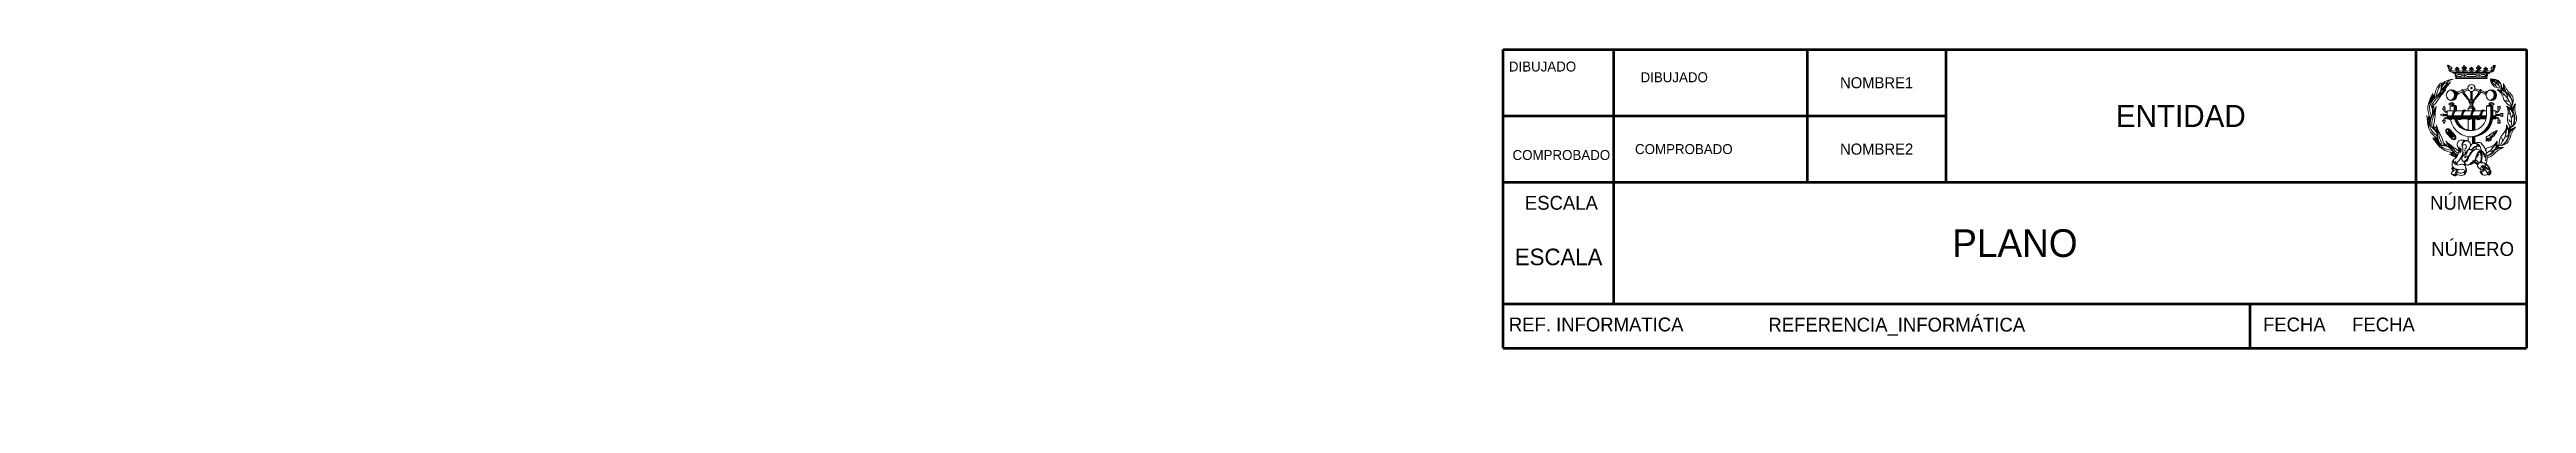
# Model space of a CAD drawing. Header units: millimetres. Extents: x 0 to 448, y 0 to 64.
import ezdxf
from ezdxf.enums import TextEntityAlignment as Align

# ---------------------------------------------------------------- set-up
doc = ezdxf.new("R2010")
doc.units = ezdxf.units.MM
doc.layers.add('Cajetin y Formato', color=7, linetype='Continuous', lineweight=35)
doc.layers.add('Contorno', color=7, linetype='Continuous', lineweight=50)

msp = doc.modelspace()

# ---------------------------------------------------------------- texts
at = {"layer": 'Contorno'}
for tag, text, height, flags, p in [('DIBUJADO', '', 1.8, 4, (293.77, 58.99)), ('NOMBRE1', 'JMPR', 2, 8, (330.37, 58)), ('COMPROBADO', '', 1.8, 4, (295.51, 46)), ('NOMBRE2', '', 2, 4, (330.37, 46))]:
    msp.add_attdef(tag, text=text, height=height, dxfattribs=dict(at, flags=flags)).set_placement(p, align=Align.MIDDLE_CENTER)
at = {"layer": 'Contorno', "lineweight": 30, "flags": 104}
for tag, text, height, p in [('ENTIDAD', 'ESCUELA POLITÉCNICA SUPERIOR DE CÓRDOBA', 4, (385.37, 52)), ('PLANO', '', 5, (355.37, 29)), ('ESCALA', '', 3, (272.87, 26.5))]:
    msp.add_attdef(tag, text=text, height=height, dxfattribs=at).set_placement(p, align=Align.MIDDLE_CENTER)
at = {"layer": 'Contorno', "flags": 4}
for tag, height, p in [('NÚMERO', 2.52, (430.65, 27.94)), ('REFERENCIA_INFORMÁTICA', 2.5, (310.79, 14.25)), ('FECHA', 2.5, (416.35, 14.28))]:
    msp.add_attdef(tag, text='', height=height, dxfattribs=at).set_placement(p, align=Align.MIDDLE_LEFT)

# ---------------------------------------------------------------- blocks, each defined once
blk = doc.blocks.new('EPS')
at = {"layer": 'Cajetin y Formato', "color": 7, "lineweight": 13}
for p, q in [((-3.64, 8.34), (-4, 8.34)), ((-3.64, 8.27), (-4, 8.27)), ((-3.18, 7.86), (0.06, 7.86)), ((-3.18, 7.71), (0.06, 7.71)), ((0.06, 6.91), (-2.73, 6.91)), ((0.06, 6.75), (-2.73, 6.75)), ((-2.72, 8.27), (-2.35, 8.27)), ((-2.5, 4.29), (-1.67, 4.58)), ((-2.34, 7.5), (-1.78, 7.5)), ((-2.34, 7.12), (-1.78, 7.12)), ((-1.47, 4.03), (-1.67, 4.58)), ((-1.26, 4.17), (-1.44, 4.67)), ((-1.25, 4.16), (-1.43, 4.67)), ((-1.42, 8.34), (-1.05, 8.34)), ((-1.42, 8.27), (-1.05, 8.27)), ((-1.42, 4.67), (-0.57, 4.97)), ((-1.23, 4.12), (-1.42, 4.67)), ((-1.24, 8.81), (-1.35, 8.64)), ((-1.35, 8.64), (-1.24, 8.47)), ((-1.24, 8.64), (-1.35, 8.64)), ((-1.33, 4.41), (-0.49, 4.72)), ((-1.32, 4.39), (-0.48, 4.7)), ((-1.32, 4.38), (-0.47, 4.69)), ((-1.24, 8.81), (-1.13, 8.64)), ((-1.24, 8.81), (-1.24, 8.47)), ((-1.24, 8.79), (-1.15, 8.64)), ((-1.24, 8.76), (-1.17, 8.64)), ((-1.17, 8.64), (-1.24, 8.52)), ((-1.15, 8.64), (-1.24, 8.49)), ((-1.13, 8.64), (-1.24, 8.47)), ((-1.24, 8.64), (-1.13, 8.64)), ((0.06, 7.5), (-0.7, 7.5)), ((0.06, 7.12), (-0.7, 7.12)), ((-0.13, 8.27), (0.24, 8.27)), ((3.29, 7.86), (0.06, 7.86)), ((3.29, 7.71), (0.06, 7.71)), ((0.06, 7.5), (0.81, 7.5)), ((0.06, 7.12), (0.81, 7.12)), ((0.06, 6.91), (2.84, 6.91)), ((0.06, 6.75), (2.84, 6.75)), ((1.45, 4.4), (0.59, 4.71)), ((1.44, 4.38), (0.59, 4.7)), ((1.45, 4.42), (0.6, 4.73)), ((1.54, 4.67), (0.69, 4.97)), ((1.16, 8.34), (1.54, 8.34)), ((1.16, 8.27), (1.54, 8.27)), ((1.35, 8.81), (1.24, 8.64)), ((1.24, 8.64), (1.35, 8.47)), ((1.35, 8.64), (1.24, 8.64)), ((1.35, 8.81), (1.45, 8.64)), ((1.35, 8.81), (1.35, 8.47)), ((1.35, 8.79), (1.44, 8.64)), ((1.35, 8.76), (1.42, 8.64)), ((1.42, 8.64), (1.35, 8.52)), ((1.44, 8.64), (1.35, 8.49)), ((1.45, 8.64), (1.35, 8.47)), ((1.35, 8.64), (1.45, 8.64)), ((1.35, 4.12), (1.54, 4.67)), ((1.6, 4.1), (1.77, 4.58)), ((1.6, 4.09), (1.78, 4.58)), ((1.6, 4.03), (1.79, 4.58)), ((2.62, 4.29), (1.79, 4.58)), ((2.45, 7.5), (1.89, 7.5)), ((2.45, 7.12), (1.89, 7.12)), ((2.46, 8.27), (2.83, 8.27)), ((3.75, 8.34), (4.11, 8.34)), ((3.75, 8.27), (4.11, 8.27)), ((-5.07, 0.4), (-5.61, 0.19)), ((-5.07, -0.02), (-5.61, 0.19)), ((-5.19, 1.24), (-4.93, 1.76)), ((-5.01, 1.24), (-5.19, 1.24)), ((-5.07, 0.28), (-5.07, 0.4)), ((-4.33, 0.28), (-5.07, 0.28)), ((-4.33, 0.1), (-5.07, 0.1)), ((-5.07, 0.1), (-5.07, -0.02)), ((-4.93, 1.76), (-4.66, 1.25)), ((-4.83, 1.24), (-4.66, 1.25)), ((-4.33, 0.91), (-3.16, 0.91)), ((-4.33, -0.53), (-4.33, 0.91)), ((-3.67, 2.37), (-3.98, 2.2)), ((-3.65, 2.15), (-3.94, 1.99)), ((-3.6, 2.15), (-3.91, 1.98)), ((-3.57, 2.15), (-3.88, 1.98)), ((-3.55, 2.15), (-3.86, 1.98)), ((-3.81, 1.75), (-2.65, 1.75)), ((-3.81, 0.91), (-3.81, 1.75)), ((-3.23, 1.86), (-3.64, 1.86)), ((-3.55, 2.15), (-3.55, 2.15)), ((-3.35, 1.86), (-3.35, 2.01)), ((-3.23, 1.86), (-2.82, 1.86)), ((-3.2, 1.86), (-3.2, 2.01)), ((-3.16, 1.86), (-3.16, 2.01)), ((-3.13, 1.86), (-3.13, 2.01)), ((-3.11, 1.86), (-3.11, 2.01)), ((-3.06, 1.75), (-3.06, 1.04)), ((-2.89, 1.75), (-2.89, 1.1)), ((-2.87, 0.91), (-2.79, 0.91)), ((-2.8, 4.37), (-2.66, 4.41)), ((-2.79, 1.75), (-2.79, 1.09)), ((-2.79, 0.91), (-1.48, 0.91)), ((-2.71, 1.75), (-2.71, 1.05)), ((-2.65, 1.75), (-2.65, 0.99)), ((-2.57, 3.76), (-2.49, 3.79)), ((-2.57, 3.74), (-2.46, 3.79)), ((-2.57, 3.73), (-2.43, 3.79)), ((-2.39, 4.02), (-1.58, 4.32)), ((-2.39, 4), (-1.57, 4.3)), ((-2.39, 3.99), (-1.57, 4.29)), ((-0.28, 2.67), (-1.38, 3.94)), ((-0.23, 2.74), (-1.22, 4.1)), ((-0.24, 2.73), (-1.22, 4.07)), ((-0.25, 2.71), (-1.22, 4.04)), ((-1.19, 0.91), (-0.54, 0.91)), ((-0.54, 1.39), (-0.54, 0.91)), ((0.06, 1.39), (-0.54, 1.39)), ((-0.54, 0.91), (0.06, 0.91)), ((-0.35, 2.55), (-0.14, 2.9)), ((-0.35, 2.55), (0.06, 2.55)), ((-0.35, 2.36), (-0.35, 2.55)), ((-0.2, 2.36), (-0.35, 2.36)), ((-0.34, 1.62), (0.06, 1.62)), ((-0.34, 1.39), (-0.34, 1.62)), ((-0.2, 2.36), (0.06, 2.36)), ((-0.2, 1.62), (-0.2, 2.36)), ((-0.14, 2.9), (0.06, 2.9)), ((-0.06, 4.42), (-0.06, 2.9)), ((0.27, 2.9), (0.06, 2.9)), ((0.47, 2.55), (0.06, 2.55)), ((0.32, 2.36), (0.06, 2.36)), ((0.46, 1.62), (0.06, 1.62)), ((0.06, 1.39), (0.66, 1.39)), ((0.2, 0.91), (0.06, 0.91)), ((0.27, 2.55), (0.07, 2.9)), ((0.1, 4.42), (0.1, 2.9)), ((0.12, 1.62), (0.12, 2.36)), ((0.14, 4.42), (0.14, 2.9)), ((0.34, 2.55), (0.14, 2.9)), ((0.16, 4.42), (0.16, 2.9)), ((0.18, 4.42), (0.18, 2.9)), ((0.19, 1.62), (0.19, 2.36)), ((0.41, 2.55), (0.21, 2.9)), ((0.23, 1.39), (0.23, 1.62)), ((0.44, 2.55), (0.24, 2.9)), ((0.24, 0.98), (0.24, 1.39)), ((0.26, 1.62), (0.26, 2.36)), ((0.47, 2.55), (0.27, 2.9)), ((0.27, 2.36), (0.27, 2.55)), ((0.3, 1.62), (0.3, 2.36)), ((0.32, 2.36), (0.47, 2.36)), ((0.32, 1.62), (0.32, 2.36)), ((0.33, 1.39), (0.33, 1.62)), ((0.34, 2.36), (0.34, 2.55)), ((0.36, 2.74), (1.34, 4.1)), ((0.38, 2.71), (1.44, 3.94)), ((0.39, 2.68), (1.48, 3.94)), ((0.39, 1.39), (0.39, 1.62)), ((0.4, 2.67), (1.5, 3.94)), ((0.4, 2.36), (0.4, 2.55)), ((0.43, 1.39), (0.43, 1.62)), ((0.44, 2.36), (0.44, 2.55)), ((0.45, 1.1), (0.45, 1.39)), ((0.46, 1.39), (0.46, 1.62)), ((0.47, 2.36), (0.47, 2.55)), ((1.88, 0.91), (0.49, 0.91)), ((0.56, 1.09), (0.56, 1.39)), ((0.61, 1.07), (0.61, 1.39)), ((0.66, 1.39), (0.66, 1.04)), ((2.51, 4), (1.69, 4.3)), ((2.51, 3.99), (1.69, 4.29)), ((2.52, 4.02), (1.7, 4.33)), ((2.77, 0.91), (2.17, 0.91)), ((2.69, 3.73), (2.55, 3.79)), ((2.84, 4.3), (2.7, 4.34)), ((2.88, 4.33), (2.73, 4.37)), ((2.91, 4.35), (2.76, 4.4)), ((2.77, 1.75), (2.77, 0.07)), ((3.93, 1.75), (2.77, 1.75)), ((2.92, 4.37), (2.78, 4.41)), ((3.35, 1.86), (2.94, 1.86)), ((3.23, 1.86), (3.23, 2.01)), ((3.35, 1.86), (3.76, 1.86)), ((3.39, 1.86), (3.39, 2.01)), ((3.44, 1.86), (3.44, 2.01)), ((3.46, 1.86), (3.46, 2.01)), ((3.48, 1.86), (3.48, 2.01)), ((3.54, 0.07), (3.54, 1.75)), ((3.67, 2.15), (3.98, 1.98)), ((3.7, 0.07), (3.7, 1.75)), ((3.71, 2.37), (4.02, 2.2)), ((3.75, 2.37), (4.06, 2.2)), ((3.78, 2.37), (4.09, 2.2)), ((3.79, 2.37), (4.1, 2.2)), ((3.82, 0.07), (3.82, 1.75)), ((3.87, 0.07), (3.87, 1.75)), ((3.93, 0.07), (3.93, 1.75)), ((4.45, 0.91), (3.93, 0.91)), ((4.45, -0.53), (4.45, 0.91)), ((4.45, 0.28), (5.19, 0.28)), ((4.45, 0.1), (5.19, 0.1)), ((4.83, 1.74), (5.02, 1.56)), ((4.83, 1.36), (4.83, 1.74)), ((4.95, 1.24), (4.83, 1.36)), ((5.02, 1.56), (5.26, 1.76)), ((5.26, 1.35), (5.13, 1.24)), ((5.19, 0.28), (5.36, 0.43)), ((5.19, 0.1), (5.36, -0.04)), ((5.26, 1.76), (5.26, 1.35)), ((5.36, 0.43), (5.79, 0.43)), ((5.79, 0.43), (5.55, 0.19)), ((5.79, -0.04), (5.55, 0.19)), ((-5.01, -0.85), (-5.19, -0.85)), ((-5.19, -0.85), (-4.93, -1.38)), ((-4.93, -1.38), (-4.66, -0.87)), ((-4.83, -0.85), (-4.66, -0.87)), ((-4.47, -3.11), (-3.5, -4.17)), ((-4.38, -3.03), (-3.42, -4.09)), ((-4.35, -0.18), (-3.6, -0.18)), ((-4.33, -0.01), (-3.53, -0.01)), ((-4.33, -0.31), (-3.65, -0.31)), ((-4.33, -0.4), (-3.68, -0.4)), ((-4.33, -0.49), (-3.75, -0.49)), ((-3.86, -0.53), (-4.33, -0.53)), ((-4.16, -3.02), (-3.44, -3.8)), ((-4.03, -2.83), (-3.31, -3.61)), ((-3.99, -2.81), (-3.26, -3.6)), ((-3.98, -2.62), (-3.01, -3.69)), ((-3.96, -2.81), (-3.23, -3.6)), ((-3.94, -2.6), (-2.97, -3.67)), ((-3.91, -2.6), (-2.94, -3.67)), ((-3.89, -2.54), (-2.92, -3.6)), ((-3.89, -2.54), (-2.92, -3.6)), ((-3.85, -2.52), (-2.88, -3.59)), ((-3.82, -2.52), (-2.85, -3.59)), ((-2.18, -0.53), (-3.49, -0.53)), ((-3.48, -0.49), (-2.07, -0.49)), ((-3.44, -0.4), (-2, -0.4)), ((-3.41, -0.31), (-1.97, -0.31)), ((-3.36, -0.18), (-1.92, -0.18)), ((-3.29, -0.01), (-1.85, -0.01)), ((-0.5, -0.53), (-1.81, -0.53)), ((-1.8, -0.49), (-0.39, -0.49)), ((-1.76, -0.4), (-0.32, -0.4)), ((-1.73, -0.31), (-0.29, -0.31)), ((-1.68, -0.18), (-0.24, -0.18)), ((-1.61, -0.01), (-0.17, -0.01)), ((-0.54, -0.69), (-0.54, -2.57)), ((-0.54, -3.75), (-0.54, -4.52)), ((0.06, -0.53), (-0.21, -0.53)), ((-0.12, -0.49), (1.29, -0.49)), ((-0.08, -0.4), (1.36, -0.4)), ((-0.05, -0.31), (1.39, -0.31)), ((0, -0.18), (1.44, -0.18)), ((0.06, -0.53), (1.18, -0.53)), ((0.07, -0.01), (1.51, -0.01)), ((0.24, -2.63), (0.24, -0.53)), ((0.24, -5.07), (0.24, -3.79)), ((0.45, -2.61), (0.45, -0.53)), ((0.45, -4.99), (0.45, -3.78)), ((0.56, -2.59), (0.56, -0.53)), ((0.56, -4.94), (0.56, -3.76)), ((0.61, -2.58), (0.61, -0.53)), ((0.61, -4.92), (0.61, -3.76)), ((0.66, -0.53), (0.66, -2.57)), ((0.66, -3.75), (0.66, -4.9)), ((1.55, -0.53), (2.71, -0.53)), ((1.56, -0.49), (2.72, -0.49)), ((1.6, -0.4), (2.73, -0.4)), ((1.63, -0.31), (2.75, -0.31)), ((1.68, -0.18), (2.76, -0.18)), ((1.75, -0.01), (2.77, -0.01)), ((2.81, -4.25), (2.66, -4.39)), ((2.66, -4.39), (2.78, -4.54)), ((2.76, -4.3), (2.89, -4.45)), ((2.77, -4.43), (4.63, -2.75)), ((2.78, -4.54), (2.95, -4.41)), ((2.79, -4.27), (2.92, -4.43)), ((3.88, -0.53), (4.45, -0.53)), ((3.89, -0.49), (4.45, -0.49)), ((3.9, -0.4), (4.45, -0.4)), ((3.91, -0.31), (4.45, -0.31)), ((3.92, -0.18), (4.45, -0.18)), ((3.93, -0.01), (4.45, -0.01)), ((4.33, -2.82), (4.52, -3.03)), ((4.55, -2.77), (4.66, -2.66)), ((4.72, -2.73), (4.6, -2.83)), ((4.66, -2.66), (4.72, -2.73)), ((4.95, -0.85), (4.83, -0.98)), ((4.83, -0.98), (4.83, -1.36)), ((4.83, -1.36), (5.02, -1.18)), ((5.02, -1.18), (5.26, -1.37)), ((5.26, -0.97), (5.13, -0.85)), ((5.26, -1.37), (5.26, -0.97)), ((5.36, -0.04), (5.79, -0.04)), ((1.74, -9.96), (2.03, -10.47))]:
    blk.add_line(p, q, dxfattribs=at)
for centre, radius in [((-3.53, 3.75), 0.958), ((-2.56, 8.46), 0.105), ((-1.24, 7.31), 0.189), ((0.06, 5.04), 0.635), ((0.06, 5.04), 0.142), ((0.03, 8.46), 0.105), ((1.35, 7.31), 0.189), ((2.62, 8.46), 0.105), ((3.65, 3.75), 0.958), ((-1.35, 4.07), 0.132), ((-1.35, 4.07), 0.0626), ((1.47, 4.07), 0.132), ((1.47, 4.07), 0.0626)]:
    blk.add_circle(centre, radius, dxfattribs=at)
for centre, radius, start, end in [((-4.19, 8.81), 0.337, 0, 110.5678), ((-5.1, 8.33), 1.13, 0.0474, 44.9776), ((-4.26, 8.81), 0.337, 0, 83.735), ((-4.22, 8.81), 0.337, 0, 87.7257), ((-1.03, 8.83), 0.368, 123.9274, 180), ((-1.54, 8.83), 0.368, 0, 46.6209), ((-1.49, 8.83), 0.368, 0, 51.6766), ((-1.46, 8.83), 0.368, 0, 54.4107), ((-1.44, 8.83), 0.368, 0, 56.0726), ((1.56, 8.83), 0.368, 123.9274, 180), ((1.05, 8.83), 0.368, 0, 46.6209), ((1.1, 8.83), 0.368, 0, 51.6766), ((1.13, 8.83), 0.368, 0, 54.4107), ((1.14, 8.83), 0.368, 0, 56.0726), ((4.3, 8.81), 0.337, 69.4322, 180), ((5.15, 8.33), 1.13, 135.0224, 179.9526), ((5.2, 8.33), 1.13, 135.0224, 179.9526), ((5.22, 8.33), 1.13, 135.0224, 179.9526), ((-3.23, 3.41), 3.37, 135.6062, 171.6884), ((-1.8, 3.09), 4.49, 146.9834, 173.8098), ((-8.45, 5.61), 3.1, 319.8482, 357.5338), ((-9.05, 9.13), 6.26, 298.3783, 315.3897), ((-8.17, 5.46), 2.84, 321.3433, 349.0169), ((-10.56, 9.49), 7.63, 308.165, 321.3919), ((-9.02, 6.04), 3.92, 324.4513, 340.2708), ((-5.13, 5.34), 0.662, 99.9433, 139.4189), ((6.57, -4.92), 14.76, 139.1617, 145.8383), ((-4.92, 4.36), 0.725, 92.367, 135.4695), ((-5.07, 4.42), 0.678, 79.8764, 119.8354), ((-6.87, 5.28), 1.53, 346.3132, 7.4613), ((-4.69, 5.62), 0.674, 146.209, 191.4992), ((-3.81, 4.8), 1.69, 113.5017, 156.0589), ((-3.91, 4.71), 1.49, 117.9975, 164.2904), ((-4.75, 4.51), 0.602, 108.82, 160.2708), ((-5.96, 4.68), 0.871, 319.194, 7.3769), ((-5.84, 4.63), 0.78, 325.3645, 8.0161), ((-6.81, 6.34), 2.54, 311.7099, 337.67), ((-6.08, 6.46), 1.71, 304.6477, 338.4711), ((-4.81, 4.83), 0.291, 118.9, 187.3769), ((-5.78, 6.02), 1.47, 297.9268, 333.8272), ((-8, 6.56), 3.73, 324.0238, 341.5805), ((-6.04, 6.35), 1.68, 310.6952, 335.63), ((-29.08, 31), 35.47, 313.4343, 315.5563), ((-13.31, 12.36), 11.39, 319.8454, 327.0622), ((-5.62, 8.18), 2.75, 292.1998, 312.8609), ((-3.33, 5.38), 1.25, 87.1444, 158.4711), ((-3.03, 4.9), 1.74, 97.8717, 146.2715), ((-3.11, 3.21), 3.42, 92.558, 113.5017), ((-4.05, 8.71), 0.126, 111.4749, 288.1112), ((-4, 8.3), 0.0351, 90, 270), ((-3.18, 8.89), 1.03, 217.4875, 308.9217), ((-3.72, 8.58), 0.271, 0, 118.3292), ((-3.54, 8.34), 0.241, 87.29, 180), ((-3.8, 8.58), 0.271, 0, 82.1956), ((-3.29, 8.89), 0.778, 233.6848, 274.1558), ((-3.97, 3.75), 0.958, 283.2366, 76.7634), ((-3.75, 8.58), 0.271, 0, 87.1697), ((-3.49, 8.34), 0.241, 87.29, 180), ((-3.71, 8.3), 0.0351, 270, 90), ((-3.46, 8.34), 0.241, 87.29, 180), ((-3.24, 8.89), 0.778, 233.6848, 272.3573), ((-3.67, 8.3), 0.0351, 270, 90), ((-3.21, 8.89), 0.778, 233.6848, 271.1223), ((-3.81, 3.75), 0.958, 278.3959, 81.6041), ((-3.64, 8.3), 0.0351, 270, 90), ((-3.18, 8.89), 0.778, 233.6848, 306.3152), ((-3.7, 3.75), 0.958, 275.1405, 84.8595), ((-3.62, 3.75), 0.958, 272.8532, 87.1468), ((-3.58, 3.75), 0.958, 271.5212, 88.4788), ((-3.55, 3.75), 0.958, 270.5704, 89.4296), ((-3.18, 7.78), 0.0779, 90, 270), ((-3.39, 7.05), 0.765, 349.4489, 59.401), ((-2.74, 8.46), 0.138, 57.0101, 180), ((-2.91, 8.27), 0.195, 0, 80.4594), ((-2.67, 7.32), 0.209, 120.0982, 282.0362), ((-2.73, 6.83), 0.0776, 90, 270), ((-2.8, 8.46), 0.138, 57.0101, 77.2533), ((-2.77, 8.46), 0.138, 57.0101, 84.9367), ((-2.34, 8.57), 0.331, 125.9765, 180), ((-2.61, 8.46), 0.105, 283.8341, 76.1659), ((-2.58, 8.46), 0.105, 277.6789, 82.3211), ((-2.79, 8.57), 0.331, 0, 47.2049), ((-2.57, 8.46), 0.105, 272.8217, 87.1783), ((-2.75, 8.57), 0.331, 0, 51.3748), ((-2.73, 8.57), 0.331, 0, 54.0235), ((-1.89, 8.89), 1.03, 231.0783, 308.9217), ((-2.34, 7.31), 0.189, 90, 270), ((-2, 8.89), 0.778, 233.6848, 274.1558), ((-2.21, 8.27), 0.195, 99.5406, 180), ((-1.95, 8.89), 0.778, 233.6848, 272.3573), ((-2.32, 8.46), 0.138, 0, 122.9899), ((-1.92, 8.89), 0.778, 233.6848, 271.1223), ((-2.18, 8.27), 0.195, 99.5406, 180), ((-2.38, 8.46), 0.138, 0, 77.2533), ((-2.15, 8.27), 0.195, 99.5406, 180), ((-1.89, 8.89), 0.778, 233.6848, 306.3152), ((-2.35, 8.46), 0.138, 0, 84.9367), ((-1.86, 7.31), 0.189, 270, 90), ((-1.8, 7.31), 0.189, 270, 90), ((-1.78, 7.31), 0.189, 270, 90), ((-1.54, 4.63), 0.132, 19.478, 199.478), ((-1.41, 8.59), 0.242, 87.5947, 180), ((-1.65, 8.34), 0.249, 0, 90.7689), ((-1.56, 4.63), 0.132, 19.478, 85.8981), ((-1.55, 4.63), 0.132, 19.478, 88.2432), ((-1.42, 8.3), 0.0356, 90, 270), ((-1.32, 7.31), 0.189, 281.6576, 78.3424), ((-1.26, 7.31), 0.189, 273.3097, 86.6903), ((-0.59, 8.89), 1.03, 231.0783, 308.9217), ((-1.16, 8.59), 0.242, 0, 92.4053), ((-0.92, 8.34), 0.249, 89.2311, 180), ((-0.7, 8.89), 0.778, 233.6848, 274.1558), ((-1.11, 8.59), 0.242, 0, 92.4053), ((-0.87, 8.34), 0.249, 89.2311, 180), ((-0.65, 8.89), 0.778, 233.6848, 272.3573), ((-1.08, 8.59), 0.242, 0, 92.4053), ((-0.84, 8.34), 0.249, 89.2311, 180), ((-1.07, 8.59), 0.242, 0, 92.4053), ((-0.83, 8.34), 0.249, 89.2311, 180), ((-0.62, 8.89), 0.778, 233.6848, 271.1223), ((-1.05, 8.3), 0.0356, 270, 90), ((-0.59, 8.89), 0.778, 233.6848, 306.3152), ((-0.7, 7.31), 0.189, 90, 270), ((-0.16, 8.46), 0.138, 57.0101, 180), ((-0.33, 8.27), 0.195, 0, 80.4594), ((-0.22, 8.46), 0.138, 57.0101, 77.2533), ((-0.18, 8.46), 0.138, 57.0101, 84.9367), ((0.25, 8.57), 0.331, 125.9765, 180), ((-0.02, 8.46), 0.105, 283.8341, 76.1659), ((0, 8.46), 0.105, 277.6789, 82.3211), ((-0.2, 8.57), 0.331, 0, 47.2049), ((0.02, 8.46), 0.105, 272.8217, 87.1783), ((-0.16, 8.57), 0.331, 0, 51.3748), ((0.03, 5.04), 0.635, 271.4004, 88.5996), ((0.03, 5.04), 0.142, 276.2749, 83.7251), ((0.04, 5.04), 0.635, 270.6001, 89.3999), ((0.04, 5.04), 0.142, 272.6849, 87.3151), ((-0.14, 8.57), 0.331, 0, 54.0235), ((0.7, 8.89), 1.03, 231.0783, 308.9217), ((0.38, 8.27), 0.195, 99.5406, 180), ((0.27, 8.46), 0.138, 0, 122.9899), ((0.41, 8.27), 0.195, 99.5406, 180), ((0.21, 8.46), 0.138, 0, 77.2533), ((0.44, 8.27), 0.195, 99.5406, 180), ((0.7, 8.89), 0.778, 233.6848, 306.3152), ((0.24, 8.46), 0.138, 0, 84.9367), ((0.54, 8.89), 1.03, 274.4844, 308.9217), ((0.62, 8.89), 1.03, 272.2951, 308.9217), ((0.67, 8.89), 1.03, 270.8741, 308.9217), ((0.73, 7.31), 0.189, 270, 90), ((0.79, 7.31), 0.189, 270, 90), ((0.81, 7.31), 0.189, 270, 90), ((1.18, 8.59), 0.242, 87.5947, 180), ((0.94, 8.34), 0.249, 0, 90.7689), ((1.16, 8.3), 0.0356, 90, 270), ((1.28, 7.31), 0.189, 281.6576, 78.3424), ((1.33, 7.31), 0.189, 273.3097, 86.6903), ((2, 8.89), 1.03, 231.0783, 308.9217), ((1.43, 8.59), 0.242, 0, 92.4053), ((1.67, 8.34), 0.249, 89.2311, 180), ((1.48, 8.59), 0.242, 0, 92.4053), ((1.72, 8.34), 0.249, 89.2311, 180), ((1.51, 8.59), 0.242, 0, 92.4053), ((1.74, 8.34), 0.249, 89.2311, 180), ((1.52, 8.59), 0.242, 0, 92.4053), ((1.76, 8.34), 0.249, 89.2311, 180), ((1.64, 4.63), 0.132, 157.2223, 160.522), ((1.65, 4.63), 0.132, 158.5429, 160.522), ((1.54, 8.3), 0.0356, 270, 90), ((2, 8.89), 0.778, 233.6848, 306.3152), ((1.67, 4.63), 0.132, 340.522, 160.522), ((1.64, 4.63), 0.132, 340.522, 85.0487), ((1.65, 4.63), 0.132, 340.522, 87.0316), ((1.89, 7.31), 0.189, 90, 270), ((1.84, 8.89), 1.03, 274.4844, 308.9217), ((1.92, 8.89), 1.03, 272.2951, 308.9217), ((1.97, 8.89), 1.03, 270.8741, 308.9217), ((2.43, 8.46), 0.138, 57.0101, 180), ((2.26, 8.27), 0.195, 0, 80.4594), ((2.37, 7.31), 0.189, 270, 90), ((2.37, 8.46), 0.138, 57.0101, 77.2533), ((2.41, 8.46), 0.138, 57.0101, 84.9367), ((2.43, 7.31), 0.189, 270, 90), ((2.45, 7.31), 0.189, 270, 90), ((2.84, 8.57), 0.331, 125.9765, 180), ((2.57, 8.46), 0.105, 283.8341, 76.1659), ((2.39, 8.57), 0.331, 0, 47.2049), ((2.59, 8.46), 0.105, 277.6789, 82.3211), ((2.61, 8.46), 0.105, 272.8217, 87.1783), ((2.43, 8.57), 0.331, 0, 51.3748), ((2.45, 8.57), 0.331, 0, 54.0235), ((3.29, 8.89), 1.03, 231.0783, 322.5125), ((3.42, 7.05), 0.765, 120.599, 190.5511), ((3.48, 7.05), 0.765, 120.599, 190.5511), ((3.5, 7.05), 0.765, 120.599, 190.5511), ((2.76, 7.32), 0.209, 263.9636, 55.0431), ((2.78, 7.32), 0.209, 257.9638, 59.9018), ((2.71, 7.32), 0.209, 279.0748, 42.5408), ((2.97, 8.27), 0.195, 99.5406, 180), ((2.86, 8.46), 0.138, 0, 122.9899), ((3, 8.27), 0.195, 99.5406, 180), ((2.8, 8.46), 0.138, 0, 77.2533), ((3.03, 8.27), 0.195, 99.5406, 180), ((3.29, 8.89), 0.778, 233.6848, 306.3152), ((2.83, 8.46), 0.138, 0, 84.9367), ((2.84, 6.83), 0.0776, 270, 90), ((3.13, 8.89), 1.03, 274.4844, 322.5125), ((3.21, 8.89), 1.03, 272.2951, 322.5125), ((3.26, 8.89), 1.03, 270.8741, 322.5125), ((3.29, 7.78), 0.0779, 270, 90), ((3.21, 3.75), 0.958, 283.2366, 76.7634), ((6.37, 8.3), 3.42, 211.9589, 240.088), ((2.29, 3.05), 3.64, 55.3543, 71.0299), ((5.37, 6.85), 1.93, 190.6666, 226.8393), ((5.15, 9.09), 2.92, 235.241, 251.5698), ((3.96, 6.84), 0.509, 197.5886, 243.3759), ((3.37, 3.75), 0.958, 278.3959, 81.6041), ((3.84, 8.58), 0.271, 61.6708, 180), ((3.58, 8.34), 0.241, 0, 92.71), ((3.48, 3.75), 0.958, 275.1405, 84.8595), ((3.56, 3.75), 0.958, 272.8532, 87.1468), ((3.6, 3.75), 0.958, 271.5212, 88.4788), ((3.63, 3.75), 0.958, 270.5704, 89.4296), ((2.83, 3.77), 2.8, 33.7197, 72.9073), ((3.75, 8.3), 0.0351, 90, 270), ((4.77, 7.62), 1.38, 222.0387, 242.7492), ((3.39, 5.21), 1.53, 66.4536, 76.6456), ((1.49, 5.51), 2.55, 22.0071, 27.6474), ((3.77, 8.58), 0.271, 61.6708, 82.9086), ((4.92, 6.37), 1.12, 185.8221, 201.4835), ((3.99, 6.04), 0.309, 235.3428, 289.9911), ((3.82, 8.58), 0.271, 61.6708, 87.8231), ((4.58, 8.67), 2.32, 251.6495, 260.0214), ((4.16, 5.39), 1.23, 44.2322, 97.1555), ((2.56, 5.56), 1.78, 17.8946, 36.1416), ((3.76, 5.22), 1.41, 24.744, 80.1147), ((2.8, 5.49), 1.64, 19.8775, 42.9392), ((4.04, 8.3), 0.0351, 270, 90), ((4.96, 6.42), 1.34, 226.8393, 274.6114), ((4.09, 8.3), 0.0351, 270, 90), ((4.11, 8.3), 0.0351, 270, 90), ((4.15, 8.71), 0.126, 256.994, 63.8146), ((4.16, 8.71), 0.126, 251.8888, 68.5251), ((4.13, 8.71), 0.126, 265.962, 55.5194), ((4.1, 8.71), 0.126, 280.6316, 41.8631), ((2, 2.63), 4.15, 40.416, 55.3543), ((4.67, 5.63), 0.258, 146.5976, 219.5115), ((4.67, 6.66), 0.559, 248.559, 287.9046), ((4.53, 6.34), 0.19, 337.8664, 49.1821), ((4.57, 1.63), 3.1, 46.9632, 87.3219), ((2.83, 0.53), 4.6, 19.4847, 65.833), ((3.58, 2.77), 2.26, 15.14, 59.86), ((3.4, 4.9), 2.1, 14.857, 45.3649), ((3.8, 5.04), 1.73, 14.6513, 44.2322), ((5.16, 4.88), 0.222, 47.4792, 113.0121), ((2.8, 2.31), 3.71, 37.991, 47.4792), ((5.17, 4.27), 0.329, 0.91, 51.1205), ((5.67, 5.29), 0.283, 148.9817, 213.6762), ((5.51, 4.77), 0.11, 106.3181, 338.0909), ((5.77, 5.35), 0.352, 165.3013, 211.0944), ((5.47, 4.77), 0.0787, 44.0095, 132.1151), ((13.16, 10.28), 9.29, 213.6762, 217.1801), ((5.87, 5.37), 0.411, 164.0495, 210.8495), ((10.07, 7.94), 5.37, 211.0944, 216.5148), ((13.71, 10.05), 9.54, 210.8495, 213.5712), ((5.76, 4.43), 0.166, 46.862, 137.9623), ((5.19, 2.91), 1.72, 56.4764, 74.3637), ((5.88, 4.73), 0.129, 335.1404, 280.0193), ((9.81, 5.3), 3.99, 171.679, 186.3392), ((5.8, 4.62), 0.237, 29.5811, 82.4184), ((5.87, 4.75), 0.126, 12.1717, 101.4462), ((6.1, 4.5), 0.245, 165.9182, 192.5089), ((10.95, 5.52), 5.1, 176.0496, 187.2952), ((11.34, 6.45), 5.5, 185.9493, 198.8327), ((9.85, 7.23), 4.21, 198.7833, 228.0549), ((6.05, 4.5), 0.186, 286.8212, 198.5313), ((6, 4.44), 0.226, 358.2099, 98.4045), ((6.05, 4.55), 0.165, 20.0441, 108.4241), ((0.23, 0.09), 8.22, 180.1512, 194.8488), ((-1.49, 0.44), 6.52, 183.2169, 201.0795), ((-3.18, 0.59), 4.84, 186.1927, 211.1019), ((-4.45, 1.32), 3.37, 165.6062, 201.6884), ((-6.51, -0.65), 1.29, 146.3109, 194.5879), ((0.21, 0.01), 8.22, 150.1512, 164.8488), ((-5.1, -0.34), 2.52, 170.5494, 200.0066), ((-20.34, -5.84), 14.01, 21.7593, 24.7587), ((19.04, 10.66), 28.66, 201.6884, 203.1259), ((-3.06, 1.75), 4.49, 176.9834, 203.8098), ((-1.1, 1.16), 6.52, 153.2169, 171.0795), ((-4.84, -1.28), 2.57, 148.3783, 194.2398), ((-5.02, -1.12), 2.41, 145.5689, 165.4627), ((-2.48, 2.15), 4.84, 156.1927, 181.1019), ((-4.85, 1.35), 2.57, 118.3783, 164.2398), ((-0.31, 1.64), 7.03, 165.9014, 176.6388), ((-5.34, 1.81), 2, 130.5199, 173.0969), ((-5.22, 1.66), 2.15, 131.8447, 169.5631), ((-8.54, 1.12), 1.53, 16.3132, 37.4613), ((-10.08, 0.62), 3.1, 349.8482, 27.5338), ((-5.99, 2.74), 1.29, 116.3109, 164.5879), ((-6.55, 1.27), 0.678, 109.8764, 149.8354), ((-2.23, -1.74), 4.88, 158.165, 180.6335), ((-4.62, 2.3), 2.52, 140.5494, 170.0066), ((-6.4, 1.29), 0.725, 122.367, 165.4695), ((-2.82, -0.35), 4.88, 128.165, 150.6335), ((-9.76, 0.62), 2.84, 351.3433, 19.0169), ((-12.36, 3.36), 6.26, 328.3783, 345.3897), ((-28.62, 12.15), 24.69, 331.1399, 333.1916), ((-28.46, 14.25), 25.53, 327.2693, 328.9428), ((-6.33, 1.51), 0.602, 138.82, 190.2708), ((-10.78, 0.7), 3.92, 354.4513, 10.2708), ((-6.53, 1.76), 0.291, 148.9, 217.3769), ((-16.75, 10.91), 13.43, 317.9297, 325.8383), ((-19.92, 1.05), 13.43, 347.9297, 355.8383), ((-7.46, 1.05), 0.871, 349.194, 37.3769), ((-13.85, 2.92), 7.63, 338.165, 351.3919), ((-20.57, 5.15), 14.01, 351.7593, 354.7587), ((21.79, -0.25), 28.66, 171.6884, 173.1259), ((-4.93, 1.57), 2.41, 115.5689, 135.4627), ((8.19, -1), 14.76, 169.1617, 175.8383), ((-18.74, 24.88), 24.69, 301.1399, 303.1916), ((-17.55, 26.61), 25.53, 297.2693, 298.9428), ((-4.33, 1.24), 0.675, 180.4191, 270.4191), ((-4.33, 1.24), 0.496, 180.57, 270.57), ((-3.89, 2.11), 0.127, 134.9929, 283.2717), ((-3.64, 1.75), 0.114, 90, 177.9027), ((0.06, 0.07), 3.87, 191.7311, 0), ((10.97, -5.94), 15.66, 156.945, 159.3195), ((-3.49, 2.04), 0.379, 356.8582, 119.1323), ((-3.58, 2.04), 0.134, 69.1386, 119.1323), ((-3.54, 2.04), 0.134, 78.4969, 119.1323), ((-3.5, 2.04), 0.134, 85.9158, 119.1323), ((10.89, -5.94), 15.44, 156.5919, 159.4678), ((-3.49, 2.04), 0.134, 351.0686, 119.1323), ((10.92, -5.94), 15.44, 156.5919, 159.4678), ((-3.58, 2.04), 0.379, 356.8582, 82.7779), ((-3.54, 2.04), 0.379, 356.8582, 85.963), ((10.94, -5.94), 15.44, 156.5919, 159.4678), ((-3.5, 2.04), 0.379, 356.8582, 88.5592), ((10.97, -5.94), 15.44, 156.5919, 159.4678), ((-17.61, 6.33), 15.44, 336.5919, 339.4678), ((-17.69, 6.33), 15.66, 336.945, 339.3195), ((-17.66, 6.33), 15.66, 336.945, 339.3195), ((-17.64, 6.33), 15.66, 336.945, 339.3195), ((-17.61, 6.33), 15.66, 336.945, 339.3195), ((-2.88, 0.81), 0.294, 20.5322, 159.4678), ((-2.87, 0.73), 0.18, 90, 159.3195), ((-2.84, 0.73), 0.18, 90, 159.3195), ((-2.81, 0.73), 0.18, 90, 159.3195), ((-2.79, 0.73), 0.18, 90, 159.3195), ((-2.91, 1.75), 0.114, 2.0973, 90), ((-2.87, 1.75), 0.114, 2.0973, 90), ((-2.84, 1.75), 0.114, 2.0973, 90), ((-2.82, 1.75), 0.114, 2.0973, 90), ((-2.91, 3.99), 0.464, 334.534, 61.9464), ((-2.88, 3.99), 0.464, 334.534, 63.8844), ((-2.85, 3.99), 0.464, 334.534, 65.2169), ((0.06, 0.07), 2.71, 192.7522, 0), ((12.65, -5.94), 15.66, 156.945, 159.3195), ((12.57, -5.94), 15.44, 156.5919, 159.4678), ((12.6, -5.94), 15.44, 156.5919, 159.4678), ((12.62, -5.94), 15.44, 156.5919, 159.4678), ((12.65, -5.94), 15.44, 156.5919, 159.4678), ((-15.93, 6.33), 15.44, 336.5919, 339.4678), ((-16.01, 6.33), 15.66, 336.945, 339.3195), ((-15.98, 6.33), 15.66, 336.945, 339.3195), ((-15.96, 6.33), 15.66, 336.945, 339.3195), ((-15.93, 6.33), 15.66, 336.945, 339.3195), ((-1.2, 0.81), 0.294, 20.5322, 159.4678), ((-1.37, 4.07), 0.132, 274.1019, 85.8981), ((-1.37, 4.07), 0.0626, 278.6725, 81.3275), ((-1.19, 0.73), 0.18, 90, 159.3195), ((-1.36, 4.07), 0.132, 271.7568, 88.2432), ((-1.36, 4.07), 0.0626, 273.7052, 86.2948), ((-1.16, 0.73), 0.18, 90, 159.3195), ((-1.13, 0.73), 0.18, 90, 159.3195), ((-1.11, 0.73), 0.18, 90, 159.3195), ((14.33, -5.94), 15.66, 156.945, 159.3195), ((14.25, -5.94), 15.44, 156.5919, 159.4678), ((14.28, -5.94), 15.44, 156.5919, 159.4678), ((14.3, -5.94), 15.44, 156.5919, 159.4678), ((-0.33, 0.07), 3.87, 272.9244, 0), ((14.33, -5.94), 15.44, 156.5919, 159.4678), ((-14.25, 6.33), 15.44, 336.5919, 339.4678), ((-0.17, 0.07), 3.87, 271.7054, 0), ((-0.05, 0.07), 3.87, 270.8526, 0), ((0, 0.07), 3.87, 270.4872, 0), ((-14.33, 6.33), 15.66, 336.945, 339.3195), ((-14.3, 6.33), 15.66, 336.945, 339.3195), ((-14.28, 6.33), 15.66, 336.945, 339.3195), ((-14.25, 6.33), 15.66, 336.945, 339.3195), ((0.48, 0.81), 0.294, 20.5322, 159.4678), ((0.49, 0.73), 0.18, 90, 159.3195), ((0.52, 0.73), 0.18, 90, 159.3195), ((0.55, 0.73), 0.18, 90, 159.3195), ((0.57, 0.73), 0.18, 90, 159.3195), ((16.01, -5.94), 15.66, 156.945, 159.3195), ((1.45, 4.07), 0.132, 274.9513, 85.0487), ((1.45, 4.07), 0.0626, 280.4827, 79.5173), ((1.46, 4.07), 0.132, 272.9684, 87.0316), ((1.46, 4.07), 0.0626, 276.2671, 83.7329), ((15.93, -5.94), 15.44, 156.5919, 159.4678), ((15.96, -5.94), 15.44, 156.5919, 159.4678), ((15.98, -5.94), 15.44, 156.5919, 159.4678), ((16.01, -5.94), 15.44, 156.5919, 159.4678), ((-12.57, 6.33), 15.44, 336.5919, 339.4678), ((-12.65, 6.33), 15.66, 336.945, 339.3195), ((-12.62, 6.33), 15.66, 336.945, 339.3195), ((-12.6, 6.33), 15.66, 336.945, 339.3195), ((-12.57, 6.33), 15.66, 336.945, 339.3195), ((2.16, 0.81), 0.294, 20.5322, 159.4678), ((2.17, 0.73), 0.18, 90, 159.3195), ((2.2, 0.73), 0.18, 90, 159.3195), ((2.23, 0.73), 0.18, 90, 159.3195), ((2.25, 0.73), 0.18, 90, 159.3195), ((2.97, 3.99), 0.464, 114.7831, 205.466), ((2.94, 1.75), 0.114, 90, 177.9027), ((3.61, 2.04), 0.379, 60.8677, 183.1418), ((3.53, 2.04), 0.134, 72.3825, 188.9314), ((3.57, 2.04), 0.134, 81.296, 188.9314), ((3.59, 2.04), 0.134, 87.1086, 188.9314), ((3.61, 2.04), 0.134, 60.8677, 188.9314), ((3.53, 2.04), 0.379, 60.8677, 83.8664), ((3.57, 2.04), 0.379, 60.8677, 86.9376), ((3.59, 2.04), 0.379, 60.8677, 88.9796), ((3.68, 1.75), 0.114, 2.0973, 90), ((3.72, 1.75), 0.114, 2.0973, 90), ((3.75, 1.75), 0.114, 2.0973, 90), ((3.76, 1.75), 0.114, 2.0973, 90), ((3.93, 2.11), 0.127, 290.1317, 45.0071), ((4.01, 2.11), 0.127, 256.7283, 45.0071), ((3.97, 2.11), 0.127, 279.1409, 45.0071), ((4, 2.11), 0.127, 273.0355, 45.0071), ((4.45, 1.24), 0.675, 269.5809, 359.5809), ((4.45, 1.24), 0.496, 269.43, 359.43), ((5.82, 4.27), 0.471, 255.1514, 295.1872), ((8.05, 3.98), 2.37, 195.14, 241.092), ((5.03, 2.2), 2.42, 356.4239, 62.3396), ((5.13, 2.3), 2.33, 353.7772, 62.8895), ((11.34, 6.45), 5.5, 201.5701, 204.2292), ((6.79, 3.47), 0.815, 231.192, 278.6812), ((5.89, 3.51), 0.662, 340.7334, 36.877), ((4.75, -0.83), 3.1, 16.9632, 57.3219), ((2.69, -0.92), 4.6, 349.4847, 35.833), ((4.46, 0.65), 2.26, 345.14, 29.86), ((8.94, -0.54), 2.37, 165.14, 211.092), ((5.04, 2.13), 2.41, 358.0368, 46.9632), ((7.15, 0.83), 0.471, 225.1514, 265.1872), ((6.59, 1.15), 0.329, 330.91, 21.1205), ((6.88, 1.69), 0.222, 17.4792, 83.0121), ((7.13, 1.41), 0.11, 76.3181, 308.0909), ((5.87, 2.8), 1.75, 334.6505, 48.0549), ((7.09, 1.43), 0.0787, 14.0095, 102.1151), ((3.56, 0.64), 3.71, 7.991, 17.4792), ((7.18, 1), 0.166, 16.862, 107.9623), ((5.92, -0.04), 1.72, 26.4764, 44.3637), ((7.53, 1.79), 0.283, 118.9817, 183.6762), ((16.51, 2.37), 9.29, 183.6762, 187.1801), ((6.83, 0.14), 0.662, 310.7334, 6.877), ((7.5, 0.89), 0.245, 135.9182, 162.5089), ((7.47, 0.91), 0.186, 256.8212, 168.5313), ((7.64, 1.79), 0.352, 135.3013, 181.0944), ((12.66, 1.88), 5.37, 181.0944, 186.5148), ((7.43, 1.2), 0.129, 305.1404, 250.0193), ((7.74, 1.76), 0.411, 134.0495, 180.8495), ((16.87, 1.89), 9.54, 180.8495, 183.5712), ((7.3, 1.14), 0.237, 359.5811, 52.4184), ((5.57, -0.53), 2.33, 323.7772, 32.8895), ((5.43, -0.57), 2.42, 326.4239, 32.3396), ((6.46, -0.47), 1.75, 304.6505, 18.0549), ((5.4, -0.63), 2.41, 328.0368, 16.9632), ((11.12, -0.28), 3.99, 141.679, 156.3392), ((7.43, 1.22), 0.126, 342.1717, 71.4462), ((7.39, 0.89), 0.226, 328.2099, 68.4045), ((12.22, -0.65), 5.1, 146.0496, 157.2952), ((7.49, 0.95), 0.165, 350.0441, 78.4241), ((13.01, -0.05), 5.5, 171.5701, 174.2292), ((13.01, -0.05), 5.5, 155.9493, 168.8327), ((12.12, 1.38), 4.21, 168.7833, 198.0549), ((-1.04, 1.25), 7.03, 195.9014, 206.6388), ((-4.47, -1.11), 3.37, 195.6062, 231.6884), ((-5.48, -1.12), 2, 160.5199, 203.0969), ((-3.48, -0.03), 4.49, 206.9834, 233.8098), ((-5.31, -1.19), 2.15, 161.8447, 199.5631), ((-7.91, -3.32), 1.53, 46.3132, 67.4613), ((-8.99, -4.52), 3.1, 19.8482, 57.5338), ((-6.27, -2.2), 0.678, 139.8764, 179.8354), ((0.19, 0.17), 8.22, 210.1512, 224.8488), ((-1.46, -0.39), 6.52, 213.2169, 231.0795), ((-3.01, -1.1), 4.84, 216.1927, 241.1019), ((-6.14, -2.1), 0.725, 152.367, 195.4695), ((-8.72, -4.36), 2.84, 21.3433, 49.0169), ((-6.19, -1.88), 0.602, 168.82, 220.2708), ((-6.49, -1.77), 0.291, 178.9, 247.3769), ((-9.65, -4.8), 3.92, 24.4513, 40.2708), ((-6.94, -2.84), 0.871, 19.194, 67.3769), ((-5.27, -3.84), 1.29, 176.3109, 224.5879), ((-14.65, -15.25), 14.01, 51.7593, 54.7587), ((11.2, 18.73), 28.66, 231.6884, 233.1259), ((-4.2, -2.87), 2.52, 200.5494, 230.0066), ((7.64, 3.21), 14.76, 199.1617, 205.8383), ((-13.41, -4.42), 7.63, 8.165, 21.3919), ((-12.34, -3.29), 6.26, 358.3783, 15.3897), ((-31.73, -1.91), 25.53, 357.2693, 358.9428), ((-30.82, -3.81), 24.69, 1.1399, 3.1916), ((-3.74, -3.5), 2.41, 175.5689, 195.4627), ((-4.14, -3.73), 2, 190.5199, 233.0969), ((-3.51, -3.54), 2.57, 178.3783, 224.2398), ((-3.96, -3.7), 2.15, 191.8447, 229.5631), ((-1.02, -2.64), 4.88, 188.165, 210.6335), ((-17.73, -9.07), 13.43, 17.9297, 25.8383), ((-4.33, -0.86), 0.675, 89.5809, 179.5809), ((-4.33, -0.86), 0.496, 89.43, 179.43), ((-4.18, -2.77), 0.443, 31.6919, 231.082), ((-4.18, -2.77), 0.323, 31.6919, 231.082), ((-4.25, -2.79), 0.443, 31.6919, 94.778), ((-4.25, -2.79), 0.443, 31.6919, 94.778), ((-4.25, -2.79), 0.323, 31.6919, 94.778), ((-4.07, -2.9), 0.145, 36.6177, 233.5402), ((-4.21, -2.77), 0.323, 31.6919, 87.4311), ((-4.21, -2.77), 0.443, 31.6919, 87.4311), ((-4.15, -2.92), 0.145, 36.6177, 86.6016), ((-3.96, -3.03), 0.145, 36.6177, 233.5402), ((-4.1, -2.9), 0.145, 36.6177, 84.2736), ((-3.77, -0.42), 0.294, 200.5322, 339.4678), ((-4.03, -3.04), 0.145, 36.6177, 86.6016), ((-3.98, -3.03), 0.145, 36.6177, 84.2736), ((-3.81, -3.19), 0.145, 36.6177, 233.5402), ((-3.88, -3.21), 0.145, 36.6177, 86.6016), ((-3.86, -0.35), 0.18, 270, 339.3195), ((-3.84, -3.19), 0.145, 36.6177, 84.2736), ((-3.84, -0.42), 0.294, 277.4021, 339.4678), ((-3.66, -3.35), 0.145, 36.6177, 233.5402), ((-3.81, -0.42), 0.294, 274.4265, 339.4678), ((-3.79, -0.42), 0.294, 272.1334, 339.4678), ((-3.74, -3.36), 0.145, 36.6177, 86.6016), ((-3.69, -3.35), 0.145, 36.6177, 84.2736), ((-3.51, -3.51), 0.145, 36.6177, 233.5402), ((-3.58, -3.53), 0.145, 36.6177, 86.6016), ((-3.54, -3.51), 0.145, 36.6177, 84.2736), ((-3.35, -3.69), 0.145, 36.6177, 233.5402), ((-3.18, -3.88), 0.439, 222.8019, 39.972), ((-3.33, -3.7), 0.143, 224.3275, 45.8305), ((-3.42, -3.7), 0.145, 36.6177, 86.6016), ((-3.18, -3.88), 0.318, 222.8019, 39.972), ((-3.38, -3.69), 0.145, 36.6177, 84.2736), ((-3.36, -3.7), 0.143, 275.7891, 45.8305), ((-3.41, -3.72), 0.143, 296.2437, 45.8305), ((-3.21, -3.88), 0.318, 272.6054, 39.972), ((-3.21, -3.88), 0.439, 272.6054, 39.972), ((-3.25, -3.89), 0.318, 287.9961, 39.972), ((-3.25, -3.89), 0.439, 287.9961, 39.972), ((-0.35, 0.07), 2.71, 192.7522, 274.3203), ((-0.18, 0.07), 2.71, 192.7522, 272.5586), ((-0.08, 0.07), 2.71, 192.7522, 271.4389), ((0, 0.07), 2.71, 192.7522, 270.6395), ((-2.09, -0.42), 0.294, 200.5322, 339.4678), ((-1.47, -6.37), 2.01, 74.2581, 111.9898), ((-2.18, -0.35), 0.18, 270, 339.3195), ((-2.16, -0.42), 0.294, 277.4021, 339.4678), ((-2.13, -0.42), 0.294, 274.4265, 339.4678), ((-2.11, -0.42), 0.294, 272.1334, 339.4678), ((-0.89, -5.21), 0.777, 336.4589, 198.8148), ((-0.41, -0.42), 0.294, 200.5322, 339.4678), ((-0.5, -0.35), 0.18, 270, 339.3195), ((-0.48, -0.42), 0.294, 277.4021, 339.4678), ((-0.45, -0.42), 0.294, 274.4265, 339.4678), ((-0.43, -0.42), 0.294, 272.1334, 339.4678), ((1.27, -0.42), 0.294, 200.5322, 339.4678), ((1.18, -0.35), 0.18, 270, 339.3195), ((1.2, -0.42), 0.294, 277.4021, 339.4678), ((1.23, -0.42), 0.294, 274.4265, 339.4678), ((1.25, -0.42), 0.294, 272.1334, 339.4678), ((3.6, -4.68), 1.19, 99.1558, 138.378), ((3.39, -3.89), 0.688, 180, 256.032), ((3.46, -3.85), 0.688, 180, 256.032), ((3.47, -3.83), 0.688, 180, 256.032), ((3.36, -3.96), 0.488, 186.9077, 241.0638), ((3.16, -4.08), 0.162, 161.2813, 270.2045), ((2.97, -3.87), 0.719, 289.9429, 10.3252), ((2.98, -3.88), 0.719, 289.9429, 10.3252), ((4.22, -4.23), 1.18, 102.4592, 144.0677), ((3.76, -3.76), 0.502, 114.8594, 151.1712), ((3.07, -3.87), 0.53, 298.9362, 10.0867), ((3.94, -3.97), 0.449, 103.7399, 181.1453), ((3.95, -3.96), 0.295, 87.3981, 164.1835), ((3.97, -3.97), 0.295, 87.3981, 164.1835), ((3.97, -4), 0.295, 87.3981, 164.1835), ((4.25, -4.28), 0.62, 107.2172, 155.8424), ((3.98, -4.01), 0.295, 87.3981, 164.1835), ((4.48, -3.6), 0.793, 100.9262, 141.4083), ((3.99, -3.49), 0.216, 267.3981, 44.9415), ((4.01, -3.5), 0.216, 267.3981, 44.9415), ((4.42, -3.46), 0.355, 108.8894, 178.3641), ((4.35, -3.29), 0.27, 84.0222, 166.4349), ((3.84, -2.84), 0.661, 301.154, 347.0799), ((3.84, -2.85), 0.661, 301.154, 347.0799), ((3.86, -2.87), 0.661, 301.154, 347.0799), ((3.88, -2.88), 0.661, 301.154, 347.0799), ((4.46, -2.89), 0.148, 292.6546, 152.3432), ((4.45, -0.86), 0.675, 0.4191, 90.4191), ((4.45, -0.86), 0.496, 0.57, 90.57), ((4.41, -2.88), 0.148, 305.4325, 70.4154), ((4.45, -2.88), 0.148, 292.6546, 59.7184), ((7.44, -4.89), 2.37, 135.14, 181.092), ((1.84, -2.1), 4.6, 319.4847, 5.833), ((4.39, -3.17), 2.42, 296.4239, 2.3396), ((4.53, -3.2), 2.33, 293.7772, 2.8895), ((4.34, -3.21), 2.41, 298.0368, 346.9632), ((5.33, -3.59), 1.75, 274.6505, 348.0549), ((6.37, -4.05), 0.815, 171.192, 218.6812), ((4.16, -1.63), 2.26, 315.14, 359.86), ((5.95, -3.25), 0.662, 280.7334, 336.877), ((6.58, -2.81), 0.471, 195.1514, 235.1872), ((3.67, -3.05), 3.1, 346.9632, 27.3219), ((6.25, -2.25), 0.329, 300.91, 351.1205), ((6.69, -2.68), 0.166, 346.862, 77.9623), ((6.85, -2.3), 0.11, 46.3181, 278.0909), ((5.08, -2.96), 1.72, 356.4764, 14.3637), ((6.92, -2.94), 0.245, 105.9182, 132.5089), ((6.89, -2.9), 0.186, 226.8212, 138.5313), ((11.22, -6.51), 5.5, 141.5701, 144.2292), ((3.37, -1.18), 3.71, 337.991, 347.4792), ((7.58, -0.35), 0.815, 201.192, 248.6812), ((6.83, -2.27), 0.0787, 344.0095, 72.1151), ((7, -2.63), 0.129, 275.1404, 220.0193), ((15.46, -6.17), 9.29, 153.6762, 157.1801), ((6.77, -1.94), 0.222, 347.4792, 53.0121), ((6.82, -2.89), 0.226, 298.2099, 38.4045), ((11.88, -4.66), 5.37, 151.0944, 156.5148), ((15.53, -6.75), 9.54, 150.8495, 153.5712), ((11.16, -4.83), 4.21, 138.7833, 168.0549), ((6.93, -2.88), 0.165, 320.0441, 48.4241), ((6.87, -2.62), 0.237, 329.5811, 22.4184), ((11.22, -6.51), 5.5, 125.9493, 138.8327), ((9.46, -5.76), 3.99, 111.679, 126.3392), ((7.02, -2.62), 0.126, 312.1717, 41.4462), ((7.38, -2.17), 0.283, 88.9817, 153.6762), ((10.23, -6.63), 5.1, 116.0496, 127.2952), ((7.48, -2.23), 0.352, 105.3013, 151.0944), ((7.55, -2.31), 0.411, 104.0495, 150.8495), ((-1.48, 0.54), 7.03, 225.9014, 236.6388), ((-3.28, -3.21), 3.37, 225.6062, 261.6884), ((-2.96, -1.79), 4.49, 236.9834, 263.8098), ((-5.15, -6.85), 1.53, 76.3132, 97.4613), ((-5.48, -8.43), 3.1, 49.8482, 87.5338), ((-4.28, -5.06), 0.678, 169.8764, 209.8354), ((-4.38, -4.74), 0.602, 198.82, 250.2708), ((-4.69, -4.8), 0.291, 208.9, 277.3769), ((-4.22, -4.91), 0.725, 182.367, 225.4695), ((-5.32, -8.16), 2.84, 51.3433, 79.0169), ((-4.55, -5.95), 0.871, 49.194, 97.3769), ((-9.36, -10.55), 7.63, 38.165, 51.3919), ((5.06, 6.58), 14.76, 229.1617, 235.8383), ((-8.99, -9.04), 6.26, 28.3783, 45.3897), ((-5.91, -9), 3.92, 54.4513, 70.2708), ((-26.48, -17.54), 25.53, 27.2693, 28.9428), ((-24.74, -18.73), 24.69, 31.1399, 33.1916), ((-1.03, -1.09), 6.52, 243.2169, 255.9969), ((-2.01, -2.47), 4.84, 246.1927, 264.0085), ((0.12, 0.23), 8.22, 240.1512, 250.0009), ((-2.16, -4.61), 2.52, 230.5494, 260.0066), ((-2.6, -5.98), 1.29, 206.3109, 254.5879), ((0.38, 21.8), 28.66, 261.6884, 263.1259), ((-5.02, -20.56), 14.01, 81.7593, 84.7587), ((-1.44, -4.92), 2.41, 205.5689, 225.4627), ((-1.22, -4.84), 2.57, 208.3783, 242.3164), ((-2.22, -8.7), 1.24, 143.0428, 200.0929), ((0.48, -2.81), 4.88, 218.165, 235.277), ((-2.81, -8.16), 0.454, 110.7419, 179.4058), ((-2.38, -8), 0.897, 190.2958, 295.266), ((-10.77, -16.74), 13.43, 50.5066, 55.8383), ((-1.51, -0.3), 7.03, 255.9014, 261.9112), ((-2.04, -7.81), 1.18, 186.7721, 243.8209), ((-1.68, -5.33), 2, 220.5199, 247.4478), ((-1.53, -5.21), 2.15, 221.8447, 245.1152), ((-3.88, -6.36), 1.65, 303.4452, 27.5623), ((-2.24, -8.51), 0.637, 151.6591, 204.4456), ((-1.84, -8.67), 0.825, 150.0658, 192.4384), ((-5.76, -8.2), 3.27, 348.1145, 353.9964), ((-1.61, -5.18), 0.907, 132.2575, 207.5623), ((-2.13, -8.52), 0.379, 116.548, 183.052), ((-4.08, -6.3), 2.59, 313.4291, 18.8148), ((-3.61, -6.38), 1.53, 353.5219, 25.051), ((-3.89, -6.39), 1.95, 350.3971, 24.5836), ((-1.68, -9.48), 0.741, 22.9435, 115.266), ((-1.81, -8.13), 0.481, 74.0236, 96.7), ((-2.69, -6.16), 0.911, 343.1169, 22.4643), ((-3.52, -6.55), 2.05, 327.3278, 357.6023), ((-1.13, -7.65), 0.589, 134.1558, 181.3858), ((-1.05, -7.73), 0.634, 107.2241, 248.484), ((-0.85, -5.32), 0.788, 29.7063, 190.4298), ((-1.24, -5.57), 0.396, 313.9975, 164.8065), ((-1.36, -6.13), 0.941, 255.5258, 292.4718), ((-2.12, -5.76), 1.58, 291.5819, 321.4375), ((-1.01, -5.72), 1.03, 240.9874, 282.6983), ((-10.8, 4.38), 16.22, 305.5948, 306.6049), ((-1.19, -7.65), 0.673, 261.7672, 345.1218), ((-0.58, -8.17), 0.718, 191.4882, 284.2881), ((-2.87, -6.27), 2.6, 308.0793, 338.8002), ((-1.91, -6.92), 1.54, 294.567, 343.2036), ((-1.14, -7.63), 0.183, 22.1035, 128.3883), ((-1.46, -6.41), 0.744, 287.2241, 2.8321), ((-0.22, -11.89), 3.12, 101.8094, 108.0814), ((-1.06, -7.56), 0.226, 36.4351, 112.4946), ((0.46, -12.56), 3.95, 109.476, 114.1161), ((-2.57, -9.87), 1.68, 352.2336, 32.7404), ((-0.61, -6.23), 0.524, 133.9975, 250.2395), ((-0.88, -7.44), 0.218, 345.5594, 113.6692), ((-0.19, -6.71), 0.67, 66.493, 178.3725), ((-0.2, -6.73), 0.624, 34.2209, 145.6606), ((2.48, -8.63), 3.13, 128.5043, 165.1218), ((-0.67, -7.49), 1.33, 277.589, 337.9787), ((-31.55, 8.14), 34.22, 335.2886, 336.4589), ((1.27, -7.88), 1.84, 122.6328, 158.8002), ((1.56, -7.96), 2.08, 128.8392, 163.2036), ((-0.53, -7.53), 1.35, 275.3936, 351.7488), ((-0.56, -7.64), 1.04, 287.0878, 330.2736), ((0.72, -5.94), 0.988, 22.8077, 160.3541), ((1.18, -6.75), 1.28, 69.4027, 152.0973), ((1.31, -7.05), 1.53, 102.5728, 144.4101), ((1.17, -7.1), 1.19, 103.5356, 140.3356), ((1.24, -6.52), 1.14, 73.7879, 135.173), ((1.23, -6.63), 1.82, 72.3293, 115.4405), ((0.52, -6.16), 1.18, 33.4987, 93.4257), ((-1.88, -14.5), 6.47, 61.6956, 68.9271), ((1.1, -6.94), 0.944, 51.7428, 126.768), ((0.96, -8.53), 0.447, 90, 150.8569), ((11.33, 7.1), 18.75, 235.0625, 237.4384), ((6.58, -0.1), 10.07, 233.8038, 238.2168), ((3.15, -8.06), 2.37, 128.1955, 171.7488), ((1.5, -7.68), 0.68, 175.9289, 285.9987), ((1.27, -5.82), 0.394, 119.3148, 208.9803), ((2.88, -7.92), 1.97, 133.609, 173.2951), ((1.7, -7.43), 0.584, 114.1377, 184.8404), ((1.84, -9.11), 0.721, 75.5192, 170.0474), ((-2.44, -7.26), 4.41, 345.2649, 22.8077), ((3.11, -6.5), 1.46, 168.1028, 203.5021), ((1.76, -6.75), 0.342, 67.1062, 107.3396), ((1.79, -7.64), 0.874, 79.3827, 96.7733), ((0.53, -7.62), 1.36, 328.3328, 23.5021), ((0.74, -7.83), 1.07, 332.1204, 17.4984), ((-1.25, -7.54), 3.16, 359.4923, 21.0647), ((2.52, -9.72), 0.857, 24.6468, 160.0794), ((1.87, -10.03), 1.56, 46.6226, 93.6149), ((-0.96, -7.58), 3.83, 342.9661, 44.5051), ((1.89, -7.73), 0.157, 64.6743, 91.7556), ((3.97, -7.92), 2.37, 149.073, 151.092), ((1.6, -10.32), 1.96, 37.0005, 77.4601), ((1.27, -6.91), 0.925, 349.5523, 33.0511), ((0.11, -7.32), 2.29, 356.0151, 21.2035), ((-1.13, -7.81), 3.76, 354.9144, 15.3507), ((2.4, -9.78), 0.927, 26.2075, 82.7648), ((1.84, -9.11), 0.721, 9.9526, 20.1282), ((3.97, -7.92), 2.37, 105.14, 127.0161), ((0.52, -2.7), 4.6, 297.6508, 335.833), ((3.46, -6.65), 0.815, 141.192, 161.23), ((2.19, -4.9), 2.42, 286.0363, 332.3396), ((2.29, -5), 2.33, 284.149, 332.8895), ((2.12, -4.91), 2.41, 287.7417, 316.9632), ((2.79, -5.74), 1.75, 272.8396, 318.0549), ((3.5, -5.75), 0.662, 250.7334, 306.877), ((2.76, -3.45), 2.26, 285.14, 329.86), ((4.26, -5.69), 0.471, 165.1514, 205.1872), ((1.62, -4.44), 3.1, 316.9632, 357.3219), ((7.22, -9.72), 4.21, 108.7833, 138.0549), ((6.43, -11.2), 5.5, 111.5701, 114.2292), ((4.26, -5.04), 0.329, 270.91, 321.1205), ((4.49, -5.92), 0.186, 196.8212, 108.5313), ((2.9, -5.06), 1.72, 326.4764, 344.3637), ((4.43, -5.87), 0.226, 268.2099, 8.4045), ((4.49, -5.96), 0.245, 75.9182, 102.5089), ((4.42, -5.63), 0.166, 316.862, 47.9623), ((10.04, -13.57), 9.54, 124.8126, 124.9705), ((2.3, -2.67), 3.71, 307.991, 317.4792), ((5.29, -9.68), 3.99, 100.0422, 100.2545), ((4.72, -5.74), 0.129, 245.1404, 190.0193), ((4.54, -5.92), 0.165, 290.0441, 18.4241), ((4.76, -5.38), 0.11, 16.3181, 248.0909), ((10.27, -13.03), 9.29, 123.6762, 127.1801), ((6.43, -11.2), 5.5, 95.9493, 108.8327), ((4.61, -5.67), 0.237, 299.5811, 352.4184), ((7.93, -9.93), 5.37, 121.0944, 126.5148), ((10.04, -13.57), 9.54, 120.8495, 123.5712), ((4.74, -5.74), 0.126, 282.1717, 11.4462), ((4.76, -5.34), 0.0787, 314.0095, 42.1151), ((5.29, -9.68), 3.99, 81.679, 96.3392), ((5.51, -10.82), 5.1, 86.0496, 97.2952), ((4.87, -5.02), 0.222, 317.4792, 23.0121), ((5.28, -5.53), 0.283, 58.9817, 123.6762), ((5.34, -5.63), 0.352, 75.3013, 121.0944), ((5.36, -5.73), 0.411, 74.0495, 120.8495), ((5.43, -5.29), 5.182593959605703e-14, 255.4235, 198.8636), ((-2.91, -10.62), 0.725, 117.7315, 163.947), ((-2.76, -9.43), 1.31, 229.3514, 273.3319), ((-3.13, -9.76), 0.81, 234.1985, 276.9472), ((-2.51, -9.37), 1.52, 223.6587, 253.5718), ((-3.25, -8.7), 0.714, 248.8778, 279.5506), ((-1.79, -9), 1.76, 192.0276, 213.7775), ((-2.18, -8.31), 1.46, 214.0905, 288.6469), ((-3.2, -9.15), 0.405, 241.7498, 291.7619), ((-3.2, -9.11), 0.519, 252.2767, 287.7233), ((-2.16, -8.02), 1.67, 227.6568, 266.6188), ((-10.8, 4.38), 16.22, 297.7315, 299.9845), ((-2.95, -11.27), 0.703, 64.1196, 96.9472), ((-2.87, -10.61), 0.23, 253.5718, 353.8326), ((-2.51, -10.32), 0.341, 145.5724, 246.7919), ((-1.88, -9.39), 0.959, 193.4713, 200.1446), ((-0.22, -11.89), 3.12, 136.2694, 145.5724), ((-2.39, -10.38), 0.359, 142.5252, 225.3615), ((-2.37, -9.05), 0.743, 240.5296, 270.9493), ((-1.79, -9), 1.76, 237.5493, 281.6729), ((-2.3, -10.42), 0.4, 126.3293, 194.275), ((0.46, -12.56), 3.95, 134.7422, 142.5252), ((-1.88, -9.39), 0.959, 222.7863, 326.7113), ((-1.54, -10.2), 0.539, 281.6729, 108.6469), ((-1.65, -10.13), 0.607, 311.8644, 20.3035), ((-1.6, -10.02), 0.532, 322.8173, 10.3082), ((-2.06, -9.76), 1.21, 326.3338, 28.2435), ((-2.29, -9.95), 1.39, 350.9603, 24.9462), ((1.36, -9.02), 0.231, 170.0474, 223.9274), ((2.73, -8.08), 1.89, 215.8013, 240.5296), ((1.76, -10.07), 0.109, 101.4366, 202.5821), ((2.54, -9.91), 0.905, 193.1187, 237.0848), ((1.98, -9.52), 0.274, 160.0794, 307.5654), ((1.91, -9.32), 0.42, 254.6111, 329.1871), ((-1.88, -14.5), 6.47, 46.3728, 54.9314), ((1.52, -9.16), 1.05, 288.1598, 330.6281), ((2.27, -9.52), 0.489, 117.4534, 143.3893), ((11.33, 7.1), 18.75, 239.8431, 243.0833), ((2.29, -9.51), 0.428, 114.8871, 146.3432), ((6.58, -0.1), 10.07, 242.8075, 248.8365), ((2.09, -10.56), 0.111, 121.9372, 247.5834), ((15.31, 16.74), 28.99, 242.7179, 243.8109), ((2.42, -9.76), 0.975, 247.5834, 309.0005), ((1.39, -8.75), 1.24, 307.5654, 318.4574), ((9.35, -12), 7.43, 156.1526, 158.4966), ((1.39, -8.75), 1.24, 333.5301, 342.0247), ((1.52, -9.16), 1.05, 350.8859, 9.9526), ((1.19, -13.15), 4.11, 57.6649, 70.52), ((1.4, -11.06), 1.71, 18.1707, 46.3728), ((2.63, -10.9), 1.3, 44.1799, 80.6039), ((2.48, -10.69), 1.29, 32.7232, 68.8365), ((3.48, -10.45), 0.464, 79.0621, 209.8875), ((0.79, -8.53), 3.14, 316.7628, 332.1868), ((2.96, -10.08), 0.615, 281.1879, 7.7616), ((3.1, -10.19), 0.498, 266.5787, 22.3709), ((2.42, -9.76), 0.975, 359.0465, 24.6468)]:
    blk.add_arc(centre, radius, start, end, dxfattribs=at)
blk = doc.blocks.new('Cajetin')
for p, q in [((20, 52), (20, 64)), ((40, 52), (40, 64)), ((75, 52), (75, 64)), ((100, 64), (100, 52)), ((185, 64), (185, 52)), ((205, 64), (205, 52)), ((20, 40), (20, 52)), ((40, 40), (40, 52)), ((75, 40), (75, 52)), ((100, 52), (100, 40)), ((185, 52), (185, 40)), ((205, 52), (205, 40)), ((20, 18), (20, 40)), ((40, 18), (40, 40)), ((185, 40), (185, 18)), ((205, 40), (205, 18)), ((20, 10), (20, 18)), ((155, 18), (155, 10)), ((205, 18), (205, 10))]:
    blk.add_line(p, q)
at = {"layer": 'Contorno'}
for p, q in [((20, 64), (185, 64)), ((20, 64), (21, 64)), ((185, 64), (205, 64)), ((20, 52), (100, 52)), ((20, 40), (205, 40)), ((21, 40), (21, 40)), ((20, 18), (205, 18)), ((20, 10), (205, 10))]:
    blk.add_line(p, q, dxfattribs=at)
blk.add_blockref('EPS', (195, 52), dxfattribs=at)
for s, width, heights, insert, char_height, attachment_point in [('\\pxql;DIBUJADO', 16.1332, [0], (21, 60), 1.8, 7), ('\\pxql; COMPROBADO', 18.2157, [0], (21, 44), 1.8, 7), ('\\pxqc;ESCALA', 19, [0], (30.5, 35), 2.5, 8), ('\\pxqc;NÚMERO', 20, [3.93], (195, 35), 2.5, 8), ('\\pxql;REF. INFORMATICA', 36.9143, [0], (21, 13), 2.5, 7), ('FECHA', 39.7661, [0], (157.36, 13), 2.5, 7)]:
    blk.add_mtext_dynamic_manual_height_columns(s, width=width, gutter_width=12.5, heights=heights, dxfattribs=dict(at, insert=insert, char_height=char_height, attachment_point=attachment_point))

# ---------------------------------------------------------------- block references
at = {"layer": 'Contorno'}
msp.add_blockref('Cajetin', (242.87, 0), dxfattribs=at)

msp.set_redraw_order([(e.dxf.handle, doc.entitydb.next_handle()) for e in msp.query("TEXT MTEXT ATTDEF DIMENSION ARC_DIMENSION")])  # texts and dimensions are drawn at this point

doc.saveas('drawing.dxf')
